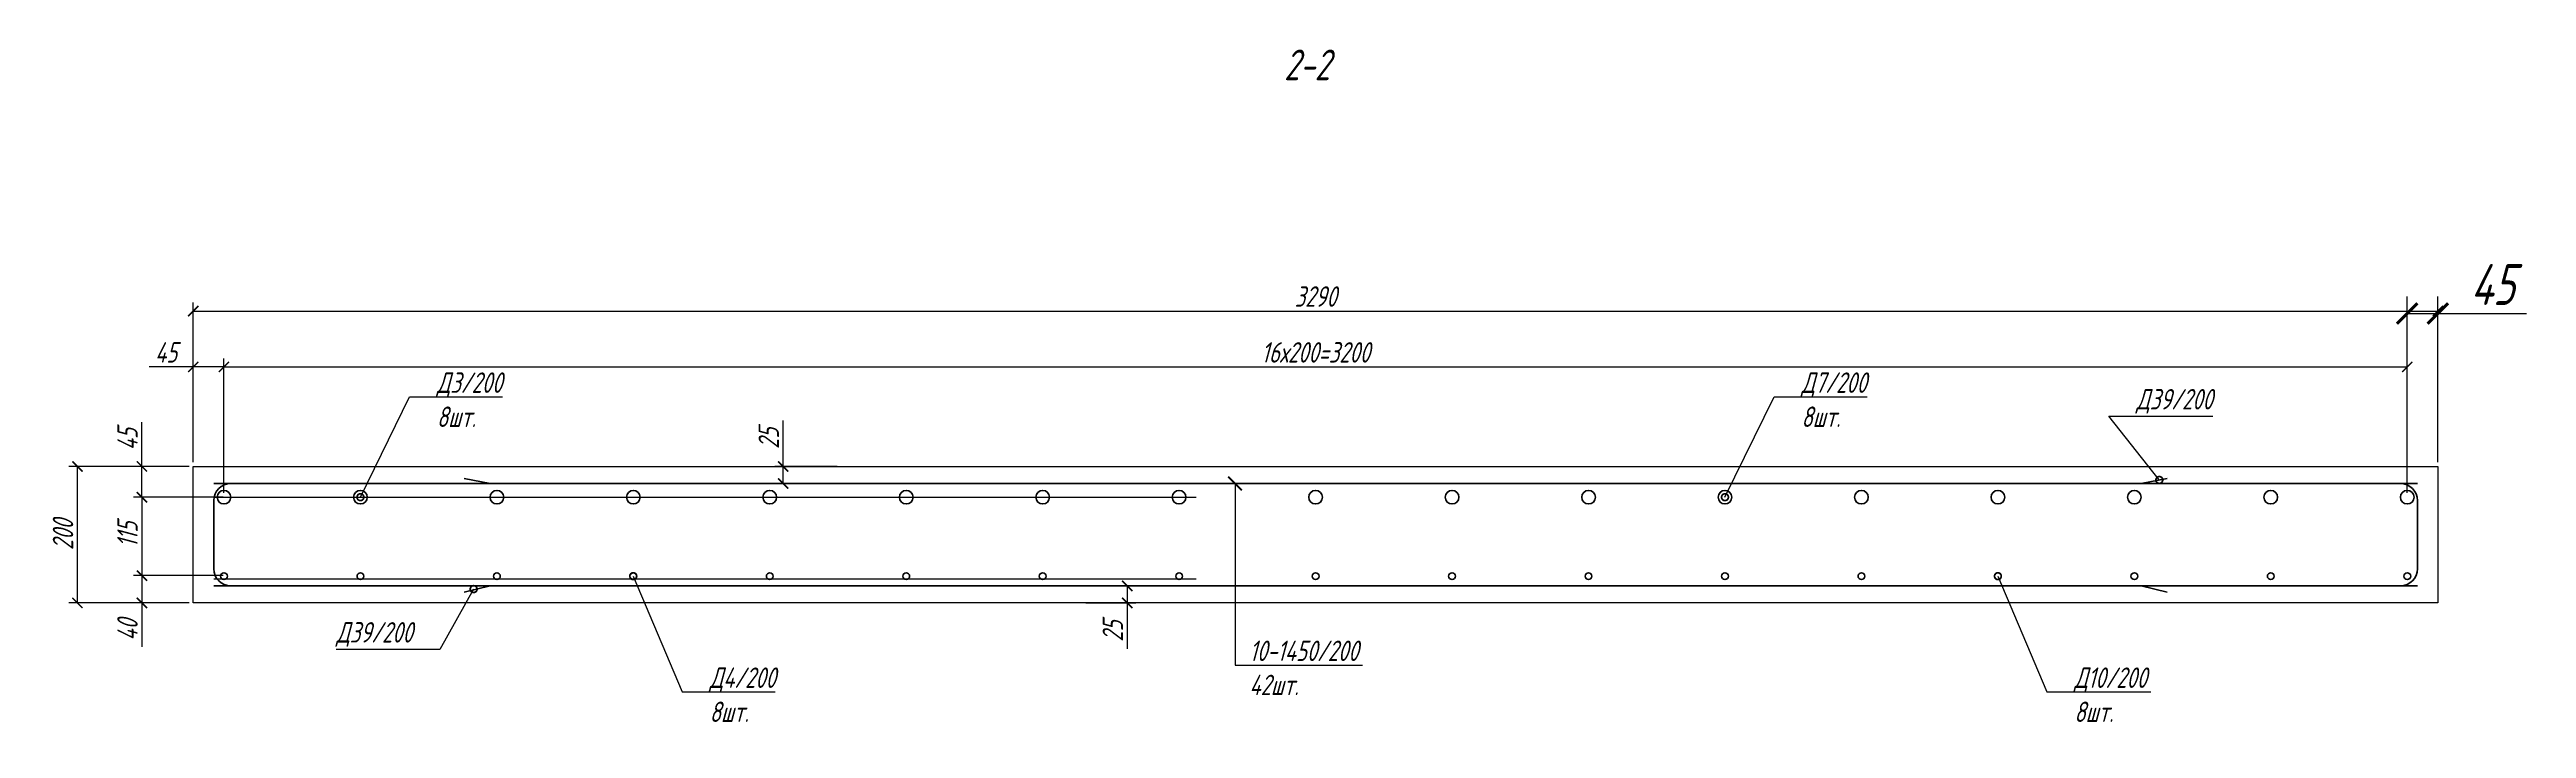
# Model space of a CAD drawing. Header units: millimetres. Extents: x 645 to 249636, y -127504 to 76561.
# Drawn here: x 184205 to 187835, y -9565 to -8570 of the extents above; entities that cross this region are included whole.
import ezdxf
from ezdxf import colors
from ezdxf.entities.mleader import LeaderData, LeaderLine
from ezdxf.math import Vec2, Vec3

# ---------------------------------------------------------------- set-up
doc = ezdxf.new("R2010")
doc.units = ezdxf.units.MM
doc.layers.get('Defpoints').update_dxf_attribs({"color": 8})
doc.layers.add('Обозначение', color=94, linetype='Continuous', lineweight=25)
doc.layers.add('Основная', color=7, linetype='Continuous', lineweight=60)
doc.styles.get("Standard").update_dxf_attribs({"font": 'simplex.shx', "width": 0.7, "oblique": 15, "height": 3})
doc.dimstyles.new('Default', dxfattribs={"dimtxt": 3, "dimasz": 1.5, "dimexe": 1.25, "dimexo": 0.625, "dimtad": 1, "dimdec": 0, "dimtxsty": 'Standard', "dimblk": 'ARCHTICK', "dimcen": 2.5, "dimadec": 0, "dimazin": 0, "dimtfac": 1, "dimtdec": 0, "dimtmove": 0, "dimatfit": 3, "dimfxl": 1, "dimarcsym": 0})

# ---------------------------------------------------------------- blocks, each defined once
blk = doc.blocks.new('_ArchTick')
at = {"color": 0, "linetype": 'ByBlock', "const_width": 0.15}
blk.add_lwpolyline([(-0.5, -0.5), (0.5, 0.5)], dxfattribs=at)
blk = doc.blocks.new('*D749')
at = {"layer": 'Defpoints', "color": 0, "transparency": 16777216}
for p in [(184415.3, -9034.8), (184415.3, -9180.8), (184460.3, -9225.8)]:
    blk.add_point(p, dxfattribs=at)
at = {"layer": 'Обозначение', "color": 0, "lineweight": -2, "transparency": 16777216}
for p, q in [((184415.3, -9034.8), (184350.5, -9034.8)), ((184415.3, -9174.5), (184415.3, -9022.3)), ((184460.3, -9034.8), (184415.3, -9034.8)), ((184460.3, -9219.5), (184460.3, -9022.3))]:
    blk.add_line(p, q, dxfattribs=at)
at = {"layer": 'Обозначение', "color": 0, "lineweight": -2, "transparency": 16777216, "xscale": 15, "yscale": 15, "zscale": 15, "rotation": 180}
blk.add_blockref('_ArchTick', (184415.3, -9034.8), dxfattribs=at)
at = {"layer": 'Обозначение', "color": 0, "lineweight": -2, "transparency": 16777216, "xscale": 15, "yscale": 15, "zscale": 15}
blk.add_blockref('_ArchTick', (184460.3, -9034.8), dxfattribs=at)
at = {"layer": 'Обозначение', "color": 0, "transparency": 16777216, "insert": (184375.4, -9013.5), "char_height": 30, "attachment_point": 5}
blk.add_mtext('45', dxfattribs=at)
blk = doc.blocks.new('*D748')
at = {"layer": 'Defpoints', "color": 0, "transparency": 16777216}
for p in [(187660.3, -9034.8), (184460.3, -9225.8), (187660.3, -9225.8)]:
    blk.add_point(p, dxfattribs=at)
at = {"layer": 'Обозначение', "color": 0, "lineweight": -2, "transparency": 16777216}
for p, q in [((184460.3, -9219.5), (184460.3, -9022.3)), ((184460.3, -9034.8), (187660.3, -9034.8)), ((187660.3, -9219.5), (187660.3, -9022.3))]:
    blk.add_line(p, q, dxfattribs=at)
at = {"layer": 'Обозначение', "color": 0, "lineweight": -2, "transparency": 16777216, "xscale": 15, "yscale": 15, "zscale": 15, "rotation": 180}
blk.add_blockref('_ArchTick', (184460.3, -9034.8), dxfattribs=at)
at = {"layer": 'Обозначение', "color": 0, "lineweight": -2, "transparency": 16777216, "xscale": 15, "yscale": 15, "zscale": 15}
blk.add_blockref('_ArchTick', (187660.3, -9034.8), dxfattribs=at)
at = {"layer": 'Обозначение', "color": 0, "transparency": 16777216, "insert": (186060.3, -9013.5), "char_height": 30, "attachment_point": 5}
blk.add_mtext('16х200=3200', dxfattribs=at)
blk = doc.blocks.new('*D729')
at = {"layer": 'Defpoints', "color": 0, "transparency": 16777216}
for p in [(184340.1, -9180.8), (184415.3, -9180.8), (184465.3, -9225.8)]:
    blk.add_point(p, dxfattribs=at)
at = {"layer": 'Обозначение', "color": 0, "lineweight": -2, "transparency": 16777216}
for p, q in [((184340.1, -9180.8), (184340.1, -9115.9)), ((184409.1, -9180.8), (184327.6, -9180.8)), ((184340.1, -9225.8), (184340.1, -9180.8)), ((184459.1, -9225.8), (184327.6, -9225.8))]:
    blk.add_line(p, q, dxfattribs=at)
at = {"layer": 'Обозначение', "color": 0, "lineweight": -2, "transparency": 16777216, "xscale": 15, "yscale": 15, "zscale": 15}
for p, rotation in [((184340.1, -9180.8), 90), ((184340.1, -9225.8), 270)]:
    blk.add_blockref('_ArchTick', p, dxfattribs=dict(at, rotation=rotation))
at = {"layer": 'Обозначение', "color": 0, "transparency": 16777216, "insert": (184318.9, -9140.9), "char_height": 30, "attachment_point": 5, "rotation": 90}
blk.add_mtext('45', dxfattribs=at)
blk = doc.blocks.new('*D730')
at = {"layer": 'Defpoints', "color": 0, "transparency": 16777216}
for p in [(184465.3, -9225.8), (184340.1, -9340.8), (184465.3, -9340.8)]:
    blk.add_point(p, dxfattribs=at)
at = {"layer": 'Обозначение', "color": 0, "lineweight": -2, "transparency": 16777216}
for p, q in [((184459.1, -9225.8), (184327.6, -9225.8)), ((184340.1, -9225.8), (184340.1, -9340.8)), ((184459.1, -9340.8), (184327.6, -9340.8))]:
    blk.add_line(p, q, dxfattribs=at)
at = {"layer": 'Обозначение', "color": 0, "lineweight": -2, "transparency": 16777216, "xscale": 15, "yscale": 15, "zscale": 15}
for p, rotation in [((184340.1, -9225.8), 90), ((184340.1, -9340.8), 270)]:
    blk.add_blockref('_ArchTick', p, dxfattribs=dict(at, rotation=rotation))
at = {"layer": 'Обозначение', "color": 0, "transparency": 16777216, "insert": (184318.9, -9280.8), "char_height": 30, "attachment_point": 5, "rotation": 90}
blk.add_mtext('115', dxfattribs=at)
blk = doc.blocks.new('*D751')
at = {"layer": 'Defpoints', "color": 0, "transparency": 16777216}
for p in [(184465.3, -9340.8), (184340.1, -9380.8), (184415.3, -9380.8)]:
    blk.add_point(p, dxfattribs=at)
at = {"layer": 'Обозначение', "color": 0, "lineweight": -2, "transparency": 16777216}
for p, q in [((184459.1, -9340.8), (184327.6, -9340.8)), ((184340.1, -9340.8), (184340.1, -9380.8)), ((184409.1, -9380.8), (184327.6, -9380.8)), ((184340.1, -9380.8), (184340.1, -9445.1))]:
    blk.add_line(p, q, dxfattribs=at)
at = {"layer": 'Обозначение', "color": 0, "lineweight": -2, "transparency": 16777216, "xscale": 15, "yscale": 15, "zscale": 15}
for p, rotation in [((184340.1, -9340.8), 90), ((184340.1, -9380.8), 270)]:
    blk.add_blockref('_ArchTick', p, dxfattribs=dict(at, rotation=rotation))
at = {"layer": 'Обозначение', "color": 0, "transparency": 16777216, "insert": (184318.9, -9420.4), "char_height": 30, "attachment_point": 5, "rotation": 90}
blk.add_mtext('40', dxfattribs=at)
blk = doc.blocks.new('*D747')
at = {"layer": 'Defpoints', "color": 0, "transparency": 16777216}
for p in [(187705.3, -8952.9), (184415.3, -9180.8), (187705.3, -9180.8)]:
    blk.add_point(p, dxfattribs=at)
at = {"layer": 'Обозначение', "color": 0, "lineweight": -2, "transparency": 16777216}
for p, q in [((184415.3, -9174.5), (184415.3, -8940.4)), ((184415.3, -8952.9), (187705.3, -8952.9)), ((187705.3, -9174.5), (187705.3, -8940.4))]:
    blk.add_line(p, q, dxfattribs=at)
at = {"layer": 'Обозначение', "color": 0, "lineweight": -2, "transparency": 16777216, "xscale": 15, "yscale": 15, "zscale": 15, "rotation": 180}
blk.add_blockref('_ArchTick', (184415.3, -8952.9), dxfattribs=at)
at = {"layer": 'Обозначение', "color": 0, "lineweight": -2, "transparency": 16777216, "xscale": 15, "yscale": 15, "zscale": 15}
blk.add_blockref('_ArchTick', (187705.3, -8952.9), dxfattribs=at)
at = {"layer": 'Обозначение', "color": 0, "transparency": 16777216, "insert": (186060.3, -8931.6), "char_height": 30, "attachment_point": 5}
blk.add_mtext('3290', dxfattribs=at)
blk = doc.blocks.new('*D750')
at = {"layer": 'Defpoints', "color": 0, "transparency": 16777216}
for p in [(184245.6, -9180.8), (184415.3, -9180.8), (184415.3, -9380.8)]:
    blk.add_point(p, dxfattribs=at)
at = {"layer": 'Обозначение', "color": 0, "lineweight": -2, "transparency": 16777216}
for p, q in [((184409.1, -9180.8), (184233.1, -9180.8)), ((184245.6, -9380.8), (184245.6, -9180.8)), ((184409.1, -9380.8), (184233.1, -9380.8))]:
    blk.add_line(p, q, dxfattribs=at)
at = {"layer": 'Обозначение', "color": 0, "lineweight": -2, "transparency": 16777216, "xscale": 15, "yscale": 15, "zscale": 15}
for p, rotation in [((184245.6, -9180.8), 90), ((184245.6, -9380.8), 270)]:
    blk.add_blockref('_ArchTick', p, dxfattribs=dict(at, rotation=rotation))
at = {"layer": 'Обозначение', "color": 0, "transparency": 16777216, "insert": (184224.4, -9280.8), "char_height": 30, "attachment_point": 5, "rotation": 90}
blk.add_mtext('200', dxfattribs=at)
blk = doc.blocks.new('*D723')
at = {"layer": 'Defpoints', "color": 0, "transparency": 16777216}
for p in [(185717.4, -9355.8), (185717.4, -9380.8), (185784.3, -9380.8)]:
    blk.add_point(p, dxfattribs=at)
at = {"layer": 'Обозначение', "color": 0, "lineweight": -2, "transparency": 16777216}
for p, q in [((185723.7, -9355.8), (185796.8, -9355.8)), ((185784.3, -9355.8), (185784.3, -9380.8)), ((185723.7, -9380.8), (185796.8, -9380.8)), ((185784.3, -9380.8), (185784.3, -9448.3))]:
    blk.add_line(p, q, dxfattribs=at)
at = {"layer": 'Обозначение', "color": 0, "lineweight": -2, "transparency": 16777216, "xscale": 15, "yscale": 15, "zscale": 15}
for p, rotation in [((185784.3, -9355.8), 90), ((185784.3, -9380.8), 270)]:
    blk.add_blockref('_ArchTick', p, dxfattribs=dict(at, rotation=rotation))
at = {"layer": 'Обозначение', "color": 0, "transparency": 16777216, "insert": (185763.1, -9422.1), "char_height": 30, "attachment_point": 5, "rotation": 90}
blk.add_mtext('25', dxfattribs=at)
blk = doc.blocks.new('*D724')
at = {"layer": 'Defpoints', "color": 0, "transparency": 16777216}
for p in [(185280, -9180.8), (185365.3, -9180.8), (185365.3, -9205.8)]:
    blk.add_point(p, dxfattribs=at)
at = {"layer": 'Обозначение', "color": 0, "lineweight": -2, "transparency": 16777216}
for p, q in [((185280, -9180.8), (185280, -9113.2)), ((185359.1, -9180.8), (185267.5, -9180.8)), ((185280, -9205.8), (185280, -9180.8)), ((185359.1, -9205.8), (185267.5, -9205.8))]:
    blk.add_line(p, q, dxfattribs=at)
at = {"layer": 'Обозначение', "color": 0, "lineweight": -2, "transparency": 16777216, "xscale": 15, "yscale": 15, "zscale": 15}
for p, rotation in [((185280, -9180.8), 90), ((185280, -9205.8), 270)]:
    blk.add_blockref('_ArchTick', p, dxfattribs=dict(at, rotation=rotation))
at = {"layer": 'Обозначение', "color": 0, "transparency": 16777216, "insert": (185258.8, -9139.5), "char_height": 30, "attachment_point": 5, "rotation": 90}
blk.add_mtext('25', dxfattribs=at)
blk = doc.blocks.new('*U541')
at = {"layer": 'Основная', "color": 2}
blk.add_circle((0, 0), 10, dxfattribs=at)
blk = doc.blocks.new('*U542')
at = {"layer": 'Основная', "color": 0, "linetype": 'ByBlock', "lineweight": -2, "transparency": 16777216}
for p in [(0, 0), (200, 0), (400, 0), (600, 0), (800, 0), (1000, 0), (1200, 0), (1400, 0), (1600, 0), (1800, 0), (2000, 0), (2200, 0), (2400, 0), (2600, 0), (2800, 0), (3000, 0), (3200, 0)]:
    blk.add_blockref('*U541', p, dxfattribs=at)
blk = doc.blocks.new('*U543')
at = {"layer": 'Основная', "color": 4}
blk.add_circle((0, 0), 5, dxfattribs=at)
blk = doc.blocks.new('*U544')
at = {"layer": 'Основная', "color": 0, "linetype": 'ByBlock', "lineweight": -2, "transparency": 16777216}
for p in [(0, 0), (200, 0), (400, 0), (600, 0), (800, 0), (1000, 0), (1200, 0), (1400, 0), (1600, 0), (1800, 0), (2000, 0), (2200, 0), (2400, 0), (2600, 0), (2800, 0), (3000, 0), (3200, 0)]:
    blk.add_blockref('*U543', p, dxfattribs=at)
blk = doc.blocks.new('_DotSmall')
at = {"color": 0, "linetype": 'ByBlock', "const_width": 0.5}
blk.add_lwpolyline([(-0.0625, 0, 1), (0.0625, 0, 1)], format="xyb", close=True, dxfattribs=at)
blk = doc.blocks.new('*D1105')
at = {"layer": 'Defpoints', "color": 0, "transparency": 16777216}
for p in [(187705.3, -8956.5), (187705.3, -9180.8), (187660.3, -9225.8)]:
    blk.add_point(p, dxfattribs=at)
at = {"layer": 'Обозначение', "color": 0, "lineweight": -2, "transparency": 16777216}
for p, q in [((187660.3, -9213.3), (187660.3, -8931.5)), ((187660.3, -8956.5), (187705.3, -8956.5)), ((187705.3, -9168.3), (187705.3, -8931.5)), ((187705.3, -8956.5), (187835, -8956.5))]:
    blk.add_line(p, q, dxfattribs=at)
at = {"layer": 'Обозначение', "color": 0, "lineweight": -2, "transparency": 16777216, "xscale": 30, "yscale": 30, "zscale": 30, "rotation": 180}
blk.add_blockref('_ArchTick', (187660.3, -8956.5), dxfattribs=at)
at = {"layer": 'Обозначение', "color": 0, "lineweight": -2, "transparency": 16777216, "xscale": 30, "yscale": 30, "zscale": 30}
blk.add_blockref('_ArchTick', (187705.3, -8956.5), dxfattribs=at)
at = {"layer": 'Обозначение', "color": 0, "transparency": 16777216, "insert": (187785.2, -8914), "char_height": 60, "attachment_point": 5}
blk.add_mtext('45', dxfattribs=at)

msp = doc.modelspace()

# ---------------------------------------------------------------- linework, layer by layer
at = {"layer": 'Defpoints'}
for points in [[(184445.332, -9225.783), (185885.332, -9225.783)], [(185885.332, -9345.783), (184445.332, -9345.783)]]:
    msp.add_lwpolyline(points, dxfattribs=at)
at = {"layer": 'Обозначение'}
msp.add_lwpolyline([(184415.332, -9180.783), (187705.332, -9180.783), (187705.332, -9380.783), (184415.332, -9380.783)], close=True, dxfattribs=at)
at = {"layer": 'Основная'}
for points in [[(184812.282, -9198.327), (184850.332, -9205.783), (184470.332, -9205.783, 0.41421356), (184445.332, -9230.783), (184445.332, -9330.783, 0.41421356), (184470.332, -9355.783), (184850.332, -9355.783), (184812.282, -9365.25)], [(187308.381, -9198.327), (187270.332, -9205.783), (187650.332, -9205.783, -0.41421356), (187675.332, -9230.783), (187675.332, -9330.783, -0.41421356), (187650.332, -9355.783), (187270.332, -9355.783), (187308.381, -9365.25)]]:
    msp.add_lwpolyline(points, format="xyb", dxfattribs=at)
for points in [[(184445.332, -9205.783), (187675.332, -9205.783)], [(187675.332, -9355.783), (184445.332, -9355.783)]]:
    msp.add_lwpolyline(points, dxfattribs=at)

# ---------------------------------------------------------------- block references
at = {"layer": 'Основная', "color": 2}
for name, p in [('*U542', (184460.332, -9225.783)), ('*U544', (184460.332, -9341.554))]:
    msp.add_blockref(name, p, dxfattribs=at)

# ---------------------------------------------------------------- texts
at = {"layer": 'Обозначение', "insert": (186014.089, -8569.541), "char_height": 45, "width": 263.07883, "attachment_point": 1}
msp.add_mtext('2-2', dxfattribs=at)

# ---------------------------------------------------------------- dimensions: what is measured, and where the dimension line sits
at = {"layer": 'Обозначение'}
for base, p1, p2, picture, middle in [((187705.332, -8956.543), (187660.332, -9225.783), (187705.332, -9180.783), '*D1105', (187785.191, -8914.043)), ((187705.332, -8952.899), (184415.332, -9180.783), (187705.332, -9180.783), '*D747', (186060.332, -8931.649)), ((184415.332, -9034.799), (184460.332, -9225.783), (184415.332, -9180.783), '*D749', (184375.402, -9013.549))]:
    dim = msp.add_linear_dim(base=base, p1=p1, p2=p2, dimstyle='Default', dxfattribs=at)
    dim.commit()
    dim.dimension.update_dxf_attribs({"geometry": picture, "text_midpoint": middle})
dim = msp.add_linear_dim(base=(187660.332, -9034.799), p1=(184460.332, -9225.783), p2=(187660.332, -9225.783), text='16х200=<>', dimstyle='Default', dxfattribs=at)
dim.commit()
dim.dimension.update_dxf_attribs({"geometry": '*D748', "text_midpoint": (186060.332, -9013.549)})
for base, p1, p2, picture, middle in [((184340.125, -9180.783), (184465.332, -9225.783), (184415.332, -9180.783), '*D729', (184318.875, -9140.854)), ((185280.023, -9180.783), (185365.332, -9205.783), (185365.332, -9180.783), '*D724', (185258.773, -9139.514)), ((184245.617, -9180.783), (184415.332, -9380.783), (184415.332, -9180.783), '*D750', (184224.367, -9280.783)), ((184340.125, -9380.783), (184465.332, -9340.783), (184415.332, -9380.783), '*D751', (184318.875, -9420.447)), ((185784.332, -9380.783), (185717.413, -9355.783), (185717.413, -9380.783), '*D723', (185763.082, -9422.052))]:
    dim = msp.add_linear_dim(base=base, p1=p1, p2=p2, angle=90, dimstyle='Default', dxfattribs=at)
    dim.commit()
    dim.dimension.update_dxf_attribs({"geometry": picture, "text_midpoint": middle})
dim = msp.add_linear_dim(base=(184340.125, -9340.783), p1=(184465.332, -9225.783), p2=(184465.332, -9340.783), angle=90, dimstyle='Default', dxfattribs=at)
dim.commit()
dim.dimension.update_dxf_attribs({"geometry": '*D730', "text_midpoint": (184340.125, -9280.783), "dimtype": 160})

# ---------------------------------------------------------------- leaders
ml = msp.add_multileader_mtext('Standard', dxfattribs=at)
ml.set_content('Д3/200^J8шт.', color=256)
ml.set_leader_properties()
ml.set_arrow_properties(name='DOTSMALL')
ml.build(insert=Vec2(0, 0))
ml.multileader.update_dxf_attribs({"text_left_attachment_type": 6, "text_right_attachment_type": 6, "dogleg_length": 2, "arrow_head_size": 20, "scale": 10})
ctx = ml.context
ctx.base_point, ctx.scale, ctx.char_height, ctx.arrow_head_size, ctx.landing_gap_size, ctx.plane_origin = Vec3(184752.312, -9078.86), 10, 30, 20, 20, Vec3(184860.332, -9220.783)
ctx.left_attachment, ctx.right_attachment = 6, 6
notes = []
notes.append((ctx, [(1, (1, 1, 0), (184732.312, -9078.86), (1, 0), 20, [(0, [(184660.332, -9225.783)], 0, [])])]))
ctx.mtext.insert, ctx.mtext.flow_direction = Vec3(184772.312, -9042.86), 5
ml = msp.add_multileader_mtext('Standard', dxfattribs=at)
ml.set_content('Д7/200^J8шт.', color=256)
ml.set_leader_properties()
ml.set_arrow_properties(name='DOTSMALL')
ml.build(insert=Vec2(0, 0))
ml.multileader.update_dxf_attribs({"text_left_attachment_type": 6, "text_right_attachment_type": 6, "dogleg_length": 2, "arrow_head_size": 20, "scale": 10})
ctx = ml.context
ctx.base_point, ctx.scale, ctx.char_height, ctx.arrow_head_size, ctx.landing_gap_size, ctx.plane_origin = Vec3(186752.312, -9078.86), 10, 30, 20, 20, Vec3(186860.332, -9220.783)
ctx.left_attachment, ctx.right_attachment = 6, 6
notes.append((ctx, [(1, (1, 1, 0), (186732.312, -9078.86), (1, 0), 20, [(0, [(186660.332, -9225.783)], 0, [])])]))
ctx.mtext.insert, ctx.mtext.flow_direction = Vec3(186772.312, -9042.86), 5
ml = msp.add_multileader_mtext('Standard', dxfattribs=at)
ml.set_content('Д39/200', color=256)
ml.set_leader_properties()
ml.set_arrow_properties(name='DOTSMALL')
ml.build(insert=Vec2(0, 0))
ml.multileader.update_dxf_attribs({"text_left_attachment_type": 6, "text_right_attachment_type": 6, "dogleg_length": 2, "arrow_head_size": 20, "scale": 10})
ctx = ml.context
ctx.base_point, ctx.scale, ctx.char_height, ctx.arrow_head_size, ctx.landing_gap_size, ctx.plane_origin = Vec3(187243.131, -9107.208), 10, 30, 20, 20, Vec3(186958.063, -9195.834)
ctx.left_attachment, ctx.right_attachment = 6, 6
notes.append((ctx, [(0, (1, 1, 0), (187223.131, -9107.208), (1, 0), 20, [(0, [(187296.95, -9200.567)], 0, [])])]))
ctx.mtext.insert, ctx.mtext.flow_direction = Vec3(187263.131, -9067.208), 5
ml = msp.add_multileader_mtext('Standard', dxfattribs=at)
ml.set_content('10-1450/200^J42шт.', color=256)
ml.set_leader_properties()
ml.set_arrow_properties(name='ARCHTICK')
ml.build(insert=Vec2(0, 0))
ml.multileader.update_dxf_attribs({"text_left_attachment_type": 6, "text_right_attachment_type": 6, "dogleg_length": 2, "arrow_head_size": 20, "scale": 10})
ctx = ml.context
ctx.base_point, ctx.scale, ctx.char_height, ctx.arrow_head_size, ctx.landing_gap_size, ctx.plane_origin = Vec3(185943.209, -9471.996), 10, 30, 20, 20, Vec3(185942.209, -9215.783)
ctx.left_attachment, ctx.right_attachment = 6, 6
notes.append((ctx, [(0, (1, 1, 0), (185942.209, -9471.996), (1, 0), 1, [(1, [(185942.209, -9205.783), (185942.209, -9355.783)], 0, [])])]))
ctx.mtext.insert, ctx.mtext.flow_direction = Vec3(185963.209, -9435.996), 5
ml = msp.add_multileader_mtext('Standard', dxfattribs=at)
ml.set_content('Д39/200', color=256)
ml.set_leader_properties()
ml.set_arrow_properties(name='DOTSMALL')
ml.build(insert=Vec2(0, 0))
ml.multileader.update_dxf_attribs({"text_left_attachment_type": 6, "text_right_attachment_type": 6, "dogleg_length": 2, "arrow_head_size": 20, "scale": 10})
ctx = ml.context
ctx.base_point, ctx.scale, ctx.char_height, ctx.arrow_head_size, ctx.landing_gap_size, ctx.plane_origin = Vec3(184571.826, -9448.917), 10, 30, 20, 20, Vec3(184487.42, -9355.783)
ctx.left_attachment, ctx.right_attachment, ctx.text_align_type = 6, 6, 2
notes.append((ctx, [(1, (1, 1, 0), (184776.864, -9448.917), (-1, 0), 20, [(0, [(184826.307, -9360.517)], 0, [])])]))
ctx.mtext.insert, ctx.mtext.alignment, ctx.mtext.flow_direction = Vec3(184736.864, -9408.917), 3, 5
ml = msp.add_multileader_mtext('Standard', dxfattribs=at)
ml.set_content('Д4/200^J8шт.', color=256)
ml.set_leader_properties()
ml.set_arrow_properties(name='DOTSMALL')
ml.build(insert=Vec2(0, 0))
ml.multileader.update_dxf_attribs({"text_left_attachment_type": 6, "text_right_attachment_type": 6, "dogleg_length": 2, "arrow_head_size": 20, "scale": 10})
ctx = ml.context
ctx.base_point, ctx.scale, ctx.char_height, ctx.arrow_head_size, ctx.landing_gap_size, ctx.plane_origin = Vec3(185152.134, -9511.38), 10, 30, 20, 20, Vec3(185260.154, -9320.783)
ctx.left_attachment, ctx.right_attachment = 6, 6
notes.append((ctx, [(1, (1, 1, 0), (185132.134, -9511.38), (1, 0), 20, [(0, [(185060.154, -9341.554)], 0, [])])]))
ctx.mtext.insert, ctx.mtext.flow_direction = Vec3(185172.134, -9475.38), 5
ml = msp.add_multileader_mtext('Standard', dxfattribs=at)
ml.set_content('Д10/200^J8шт.', color=256)
ml.set_leader_properties()
ml.set_arrow_properties(name='DOTSMALL')
ml.build(insert=Vec2(0, 0))
ml.multileader.update_dxf_attribs({"text_left_attachment_type": 6, "text_right_attachment_type": 6, "dogleg_length": 2, "arrow_head_size": 20, "scale": 10})
ctx = ml.context
ctx.base_point, ctx.scale, ctx.char_height, ctx.arrow_head_size, ctx.landing_gap_size, ctx.plane_origin = Vec3(187152.312, -9511.38), 10, 30, 20, 20, Vec3(187260.332, -9320.783)
ctx.left_attachment, ctx.right_attachment = 6, 6
notes.append((ctx, [(1, (1, 1, 0), (187132.312, -9511.38), (1, 0), 20, [(0, [(187060.332, -9341.554)], 0, [])])]))
ctx.mtext.insert, ctx.mtext.flow_direction = Vec3(187172.312, -9475.38), 5
for ctx, leaders in notes:
    for number, flags, end, landing, length, lines in leaders:
        leader = LeaderData()
        leader.index, (leader.has_last_leader_line, leader.has_dogleg_vector, leader.attachment_direction) = number, flags
        leader.last_leader_point, leader.dogleg_vector, leader.dogleg_length = Vec3(end), Vec3(landing), length
        for number, points, colour, breaks in lines:
            line = LeaderLine()
            line.index, line.vertices, line.color, line.breaks = number, Vec3.list(points), colors.encode_raw_color(colour), breaks
            leader.lines.append(line)
        ctx.leaders.append(leader)

doc.saveas('drawing.dxf')
